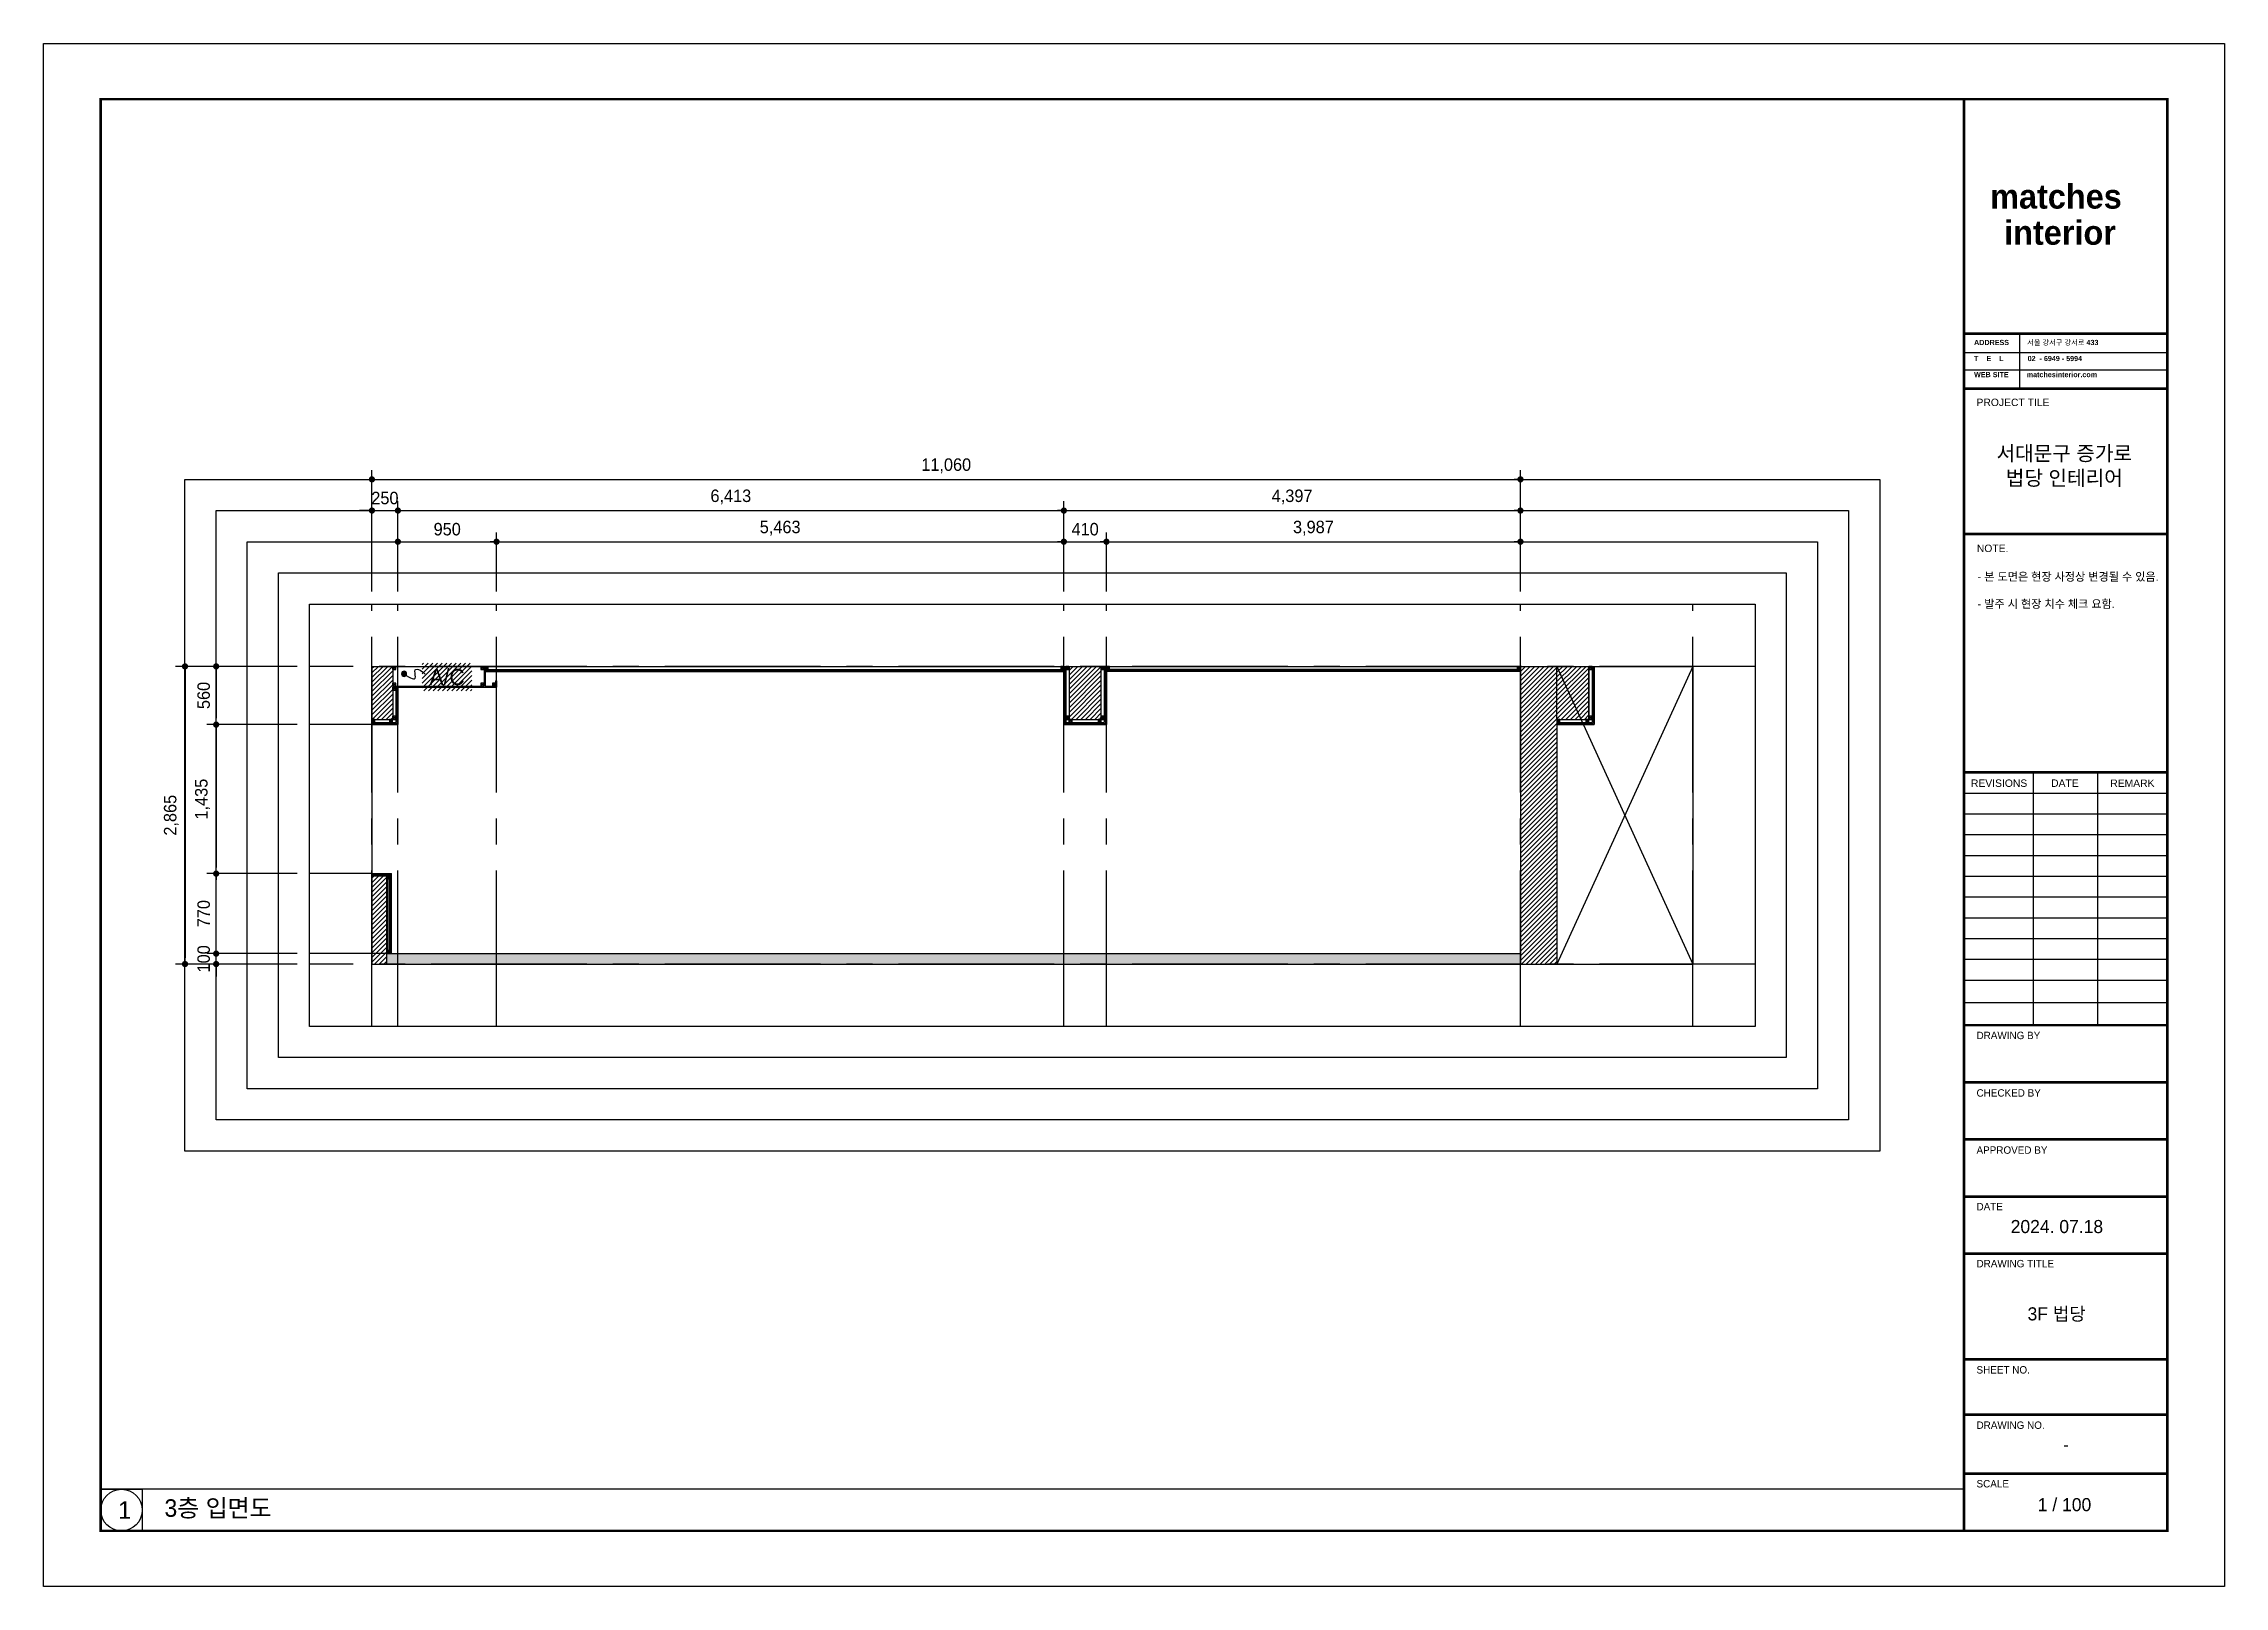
# Model space of a CAD drawing. Header units: millimetres. Extents: x -224448 to 1592092, y -164641 to 319001.
# Drawn here: x 121970 to 142970, y 180200 to 195050 of the extents above; entities that cross this region are included whole.
import ezdxf
from ezdxf.enums import TextEntityAlignment as Align

# ---------------------------------------------------------------- set-up
doc = ezdxf.new("R2010")
doc.units = ezdxf.units.MM
doc.linetypes.add('CENTER2', pattern=[1.125, 0.75, -0.125, 0.125, -0.125])
doc.layers.get('Defpoints').update_dxf_attribs({"color": 35})
for name, color, linetype in [('ARREA', 1, 'Continuous'), ('DIM', 3, 'Continuous'), ('I-SYM', 4, 'Continuous'), ('I-TEXT', 7, 'Continuous'), ('I_FORMAT', 7, 'Continuous'), ('I_FUR', 6, 'Continuous'), ('I_HAT', 8, 'Continuous'), ('I_WALL', 3, 'Continuous'), ('Layer 1', 7, 'Continuous')]:
    doc.layers.add(name, color=color, linetype=linetype)
doc.styles.add('HY울릉도', font='')
doc.styles.add('IABU-글꼴스타일', font='')
doc.styles.add('NTOP', font='Dotum.ttf')
doc.styles.add('sim', font='')
doc.styles.get("Standard").update_dxf_attribs({"font": 'arial.ttf'})
doc.styles.get('HY울릉도').set_extended_font_data('HY울릉도L')
doc.styles.get('IABU-글꼴스타일').set_extended_font_data('HY울릉도L')
doc.styles.get('sim').set_extended_font_data('Pretendard Variable Light')
doc.linetypes.add('BATTING', pattern='A,0.00254,-2.54,[134,ltypeshp.shx,S=2.54,R=0,X=-2.54,Y=0],-5.08,[134,ltypeshp.shx,S=2.54,R=180,X=2.54,Y=0],-2.54', length=10.16254)
doc.dimstyles.new('IABC-100 (SUB)', dxfattribs={"dimscale": 60, "dimtxt": 2, "dimasz": 1, "dimexe": 1.5, "dimexo": 2, "dimgap": 1, "dimtad": 1, "dimdec": 0, "dimdsep": 46, "dimlunit": 6, "dimtxsty": 'IABU-글꼴스타일', "dimblk": '1234_Dot', "dimcen": 1, "dimclrd": 4, "dimclre": 4, "dimclrt": 7, "dimadec": 0, "dimazin": 0, "dimtfac": 1, "dimtdec": 0, "dimtix": 1, "dimtmove": 2, "dimatfit": 3, "dimldrblk": '1234_Dot', "dimfxl": 2, "dimtolj": 1, "dimtzin": 0, "dimarcsym": 0})
pattern_1 = [(45, (7604.073, 7886.023), (-22.4506403, 22.4506403), [])]

msp = doc.modelspace()

# ---------------------------------------------------------------- texts
at = {"layer": 'I-TEXT', "color": 0, "style": 'NTOP'}
msp.add_text('A/C', height=155, dxfattribs=at).set_placement((125855.548, 188954.126), align=Align.MIDDLE_CENTER)
at = {"layer": 'I_FORMAT'}
for s, height, p in [('PROJECT TILE', 71.26901, (140583.491, 191561.91)), ('NOTE.', 71.269, (140586.72, 190156.686))]:
    msp.add_text(s, height=height, dxfattribs=at).set_placement(p)
for s, p in [('REVISIONS', (140800.953, 187931.992)), ('DATE', (141434.644, 187931.992)), ('REMARK', (142084.455, 187931.56))]:
    msp.add_text(s, height=71.269, dxfattribs=at).set_placement(p, align=Align.MIDDLE_CENTER)
at = {"layer": 'I_FORMAT', "style": 'sim'}
for s, height, p in [('DRAWING BY', 71.269, (140583.491, 185468.047)), ('CHECKED BY', 71.269, (140583.491, 184914.648)), ('APPROVED BY', 71.26901, (140583.491, 184364.648)), ('DATE', 71.269, (140583.491, 183820.255)), ('2024. 07.18', 126, (140912.566, 183601.139)), ('DRAWING TITLE', 71.26901, (140583.491, 183271.515)), ('SHEET NO.', 71.269, (140583.491, 182249.268)), ('DRAWING NO.', 71.26901, (140583.491, 181716.588)), ('SCALE', 71.269, (140583.491, 181152.72))]:
    msp.add_text(s, height=height, dxfattribs=at).set_placement(p)
msp.add_text('-', height=126, dxfattribs=at).set_placement((141445.484, 181565.564), align=Align.MIDDLE_CENTER)
at = {"layer": 'I_FORMAT', "insert": (140559.913, 192199.004), "char_height": 71.269011, "width": 2009.45053, "attachment_point": 1, "line_spacing_factor": 0.93}
msp.add_mtext('{\\fPretendard Variable SemiBold|b0|i0|c129|p2;\\H0.7x;ADDRESS\\fArial|b0|i0|c129|p34;         \\fPretendard Variable SemiBold|b0|i0|c129|p2;서울 강서구 강서로 433\\P\\fArial|b0|i0|c129|p34;\\P\\fPretendard Variable SemiBold|b0|i0|c129|p2;T    E    L\\fArial|b0|i0|c129|p34;            \\fPretendard Variable SemiBold|b0|i0|c129|p2;02  - 6949 - 5994\\P\\fArial|b0|i0|c129|p34;\\P\\fPretendard Variable SemiBold|b0|i0|c129|p2;WEB SITE\\fArial|b0|i0|c129|p34;         \\fPretendard Variable SemiBold|b0|i0|c129|p2;matchesinterior.com}', dxfattribs=at)
at = {"layer": 'I_FORMAT', "insert": (141428.673, 190980.76), "char_height": 142.53802, "width": 4406.00411, "attachment_point": 5}
msp.add_mtext('{\\fPretendard Variable SemiBold|b0|i0|c129|p2;서대문구 증가로\\P법당 인테리어}', dxfattribs=at)
at = {"layer": 'I_FORMAT', "linetype": 'ByBlock', "insert": (140594.216, 189958.296), "char_height": 78.39591, "width": 1732.42733, "attachment_point": 1, "style": 'HY울릉도'}
msp.add_mtext('{\\fPretendard Variable Light|b0|i0|c129|p2;- 본 도면은 현장 사정상 변경될 수 있음.\\P\\P- 발주 시 현장 치수 체크 요함.}', dxfattribs=at)
at = {"layer": 'I_FORMAT', "attachment_point": 5, "style": 'sim'}
for s, insert, char_height, width in [('3F {\\fGulim|b0|i0|c129|p50;법당}', (141355.048, 182817.183), 126, 2313.15216), ('\\pxql;1', (124536.037, 180935.801), 168.75, 3694.17344), ('{\\fGulim|b0|i0|c129|p50;3층 입면도}', (123649.976, 180945.801), 168.75, 3694.17344), ('1 / 100', (141430.864, 180986.404), 126, 2313.15216)]:
    msp.add_mtext(s, dxfattribs=dict(at, insert=insert, char_height=char_height, width=width))
at = {"layer": 'Layer 1', "color": 250, "char_height": 233.64, "attachment_point": 7}
for s, insert in [('\\fPoppins|b1|i0|c0|p34;\\W1;matches', (140714.623, 193459.041)), ('\\fPoppins|b1|i0|c0|p34;\\W1;interior', (140849.592, 193111.427))]:
    msp.add_mtext(s, dxfattribs=dict(at, insert=insert))

# ---------------------------------------------------------------- blocks, each defined once
blk = doc.blocks.new('각재')
at = {"color": 9}
for p, q in [((129622, 180740), (129622, 180710)), ((129652, 180740), (129622, 180740)), ((129652, 180740), (129622, 180710)), ((129622, 180740), (129652, 180710)), ((129622, 180710), (129652, 180710)), ((129652, 180710), (129652, 180740))]:
    blk.add_line(p, q, dxfattribs=at)
blk = doc.blocks.new('마감지시')
at = {"layer": 'I-SYM'}
blk.add_hatch(color=256, dxfattribs=at).paths.add_polyline_path([(100285, -105169, 1), (100395, -105169, 1)])
blk.add_circle((100340, -105169), 55.1, dxfattribs=at)
blk.add_open_spline([(100340, -105169), (100472, -105076), (100636, -104989), (100521, -105343), (100750, -105224), (100793, -105160)], degree=3, knots=[104.407257, 104.407257, 104.407257, 104.407257, 483.492448, 667.725925, 958.402292, 958.402292, 958.402292, 958.402292], dxfattribs=at)
blk = doc.blocks.new('1234_Dot')
at = {"color": 0, "linetype": 'ByBlock', "lineweight": -2}
blk.add_line((-0.5, 0), (-1, 0), dxfattribs=at)
at = {"color": 0, "linetype": 'ByBlock', "const_width": 0.5}
blk.add_lwpolyline([(-0.25, 0, 1), (0.25, 0, 1)], format="xyb", close=True, dxfattribs=at)
blk = doc.blocks.new('*D864')
at = {"layer": 'Defpoints', "color": 0, "ltscale": 50, "transparency": 16777216}
for p in [(124532, 189056), (123332, 186191), (124532, 186191)]:
    blk.add_point(p, dxfattribs=at)
at = {"layer": 'DIM', "color": 4, "lineweight": -2, "ltscale": 50, "transparency": 16777216}
for p, q in [((124412, 189056), (123242, 189056)), ((123332, 188996), (123332, 186251)), ((124412, 186191), (123242, 186191))]:
    blk.add_line(p, q, dxfattribs=at)
at = {"layer": 'DIM', "color": 4, "lineweight": -2, "ltscale": 50, "transparency": 16777216, "xscale": 60, "yscale": 60, "zscale": 60}
for p, rotation in [((123332, 189056), 90), ((123332, 186191), 270)]:
    blk.add_blockref('1234_Dot', p, dxfattribs=dict(at, rotation=rotation))
at = {"layer": 'DIM', "color": 7, "ltscale": 50, "transparency": 16777216, "insert": (123200, 187623), "char_height": 120, "attachment_point": 5, "rotation": 90, "style": 'IABU-글꼴스타일'}
blk.add_mtext('\\A1;2,865', dxfattribs=at)
blk = doc.blocks.new('*D865')
at = {"layer": 'Defpoints', "color": 0, "ltscale": 50, "transparency": 16777216}
for p in [(136192, 190856), (125132, 189656), (136192, 189656)]:
    blk.add_point(p, dxfattribs=at)
at = {"layer": 'DIM', "color": 4, "lineweight": -2, "ltscale": 50, "transparency": 16777216}
for p, q in [((125132, 189776), (125132, 190946)), ((136192, 189776), (136192, 190946)), ((125192, 190856), (136132, 190856))]:
    blk.add_line(p, q, dxfattribs=at)
at = {"layer": 'DIM', "color": 4, "lineweight": -2, "ltscale": 50, "transparency": 16777216, "xscale": 60, "yscale": 60, "zscale": 60, "rotation": 180}
blk.add_blockref('1234_Dot', (125132, 190856), dxfattribs=at)
at = {"layer": 'DIM', "color": 4, "lineweight": -2, "ltscale": 50, "transparency": 16777216, "xscale": 60, "yscale": 60, "zscale": 60}
blk.add_blockref('1234_Dot', (136192, 190856), dxfattribs=at)
at = {"layer": 'DIM', "color": 7, "ltscale": 50, "transparency": 16777216, "insert": (130662, 190987), "char_height": 120, "attachment_point": 5, "style": 'IABU-글꼴스타일'}
blk.add_mtext('\\A1;11,060', dxfattribs=at)
blk = doc.blocks.new('*D866')
at = {"layer": 'Defpoints', "color": 0, "ltscale": 50, "transparency": 16777216}
for p in [(125382, 190556), (125132, 189656), (125382, 189656)]:
    blk.add_point(p, dxfattribs=at)
at = {"layer": 'DIM', "color": 4, "lineweight": -2, "ltscale": 50, "transparency": 16777216}
for p, q in [((125072, 190556), (125012, 190556)), ((125132, 189776), (125132, 190646)), ((125132, 190556), (125382, 190556)), ((125382, 189776), (125382, 190646)), ((125442, 190556), (125502, 190556))]:
    blk.add_line(p, q, dxfattribs=at)
at = {"layer": 'DIM', "color": 4, "lineweight": -2, "ltscale": 50, "transparency": 16777216, "xscale": 60, "yscale": 60, "zscale": 60}
blk.add_blockref('1234_Dot', (125132, 190556), dxfattribs=at)
at = {"layer": 'DIM', "color": 4, "lineweight": -2, "ltscale": 50, "transparency": 16777216, "xscale": 60, "yscale": 60, "zscale": 60, "rotation": 180}
blk.add_blockref('1234_Dot', (125382, 190556), dxfattribs=at)
at = {"layer": 'DIM', "color": 7, "ltscale": 50, "transparency": 16777216, "insert": (125257, 190676), "char_height": 120, "attachment_point": 5, "style": 'IABU-글꼴스타일'}
blk.add_mtext('\\A1;250', dxfattribs=at)
blk = doc.blocks.new('*D867')
at = {"layer": 'Defpoints', "color": 0, "ltscale": 50, "transparency": 16777216}
for p in [(126332, 190256), (125382, 189656), (126332, 189656)]:
    blk.add_point(p, dxfattribs=at)
at = {"layer": 'DIM', "color": 4, "lineweight": -2, "ltscale": 50, "transparency": 16777216}
for p, q in [((125382, 189776), (125382, 190346)), ((126332, 189776), (126332, 190346)), ((125442, 190256), (126272, 190256))]:
    blk.add_line(p, q, dxfattribs=at)
at = {"layer": 'DIM', "color": 4, "lineweight": -2, "ltscale": 50, "transparency": 16777216, "xscale": 60, "yscale": 60, "zscale": 60, "rotation": 180}
blk.add_blockref('1234_Dot', (125382, 190256), dxfattribs=at)
at = {"layer": 'DIM', "color": 4, "lineweight": -2, "ltscale": 50, "transparency": 16777216, "xscale": 60, "yscale": 60, "zscale": 60}
blk.add_blockref('1234_Dot', (126332, 190256), dxfattribs=at)
at = {"layer": 'DIM', "color": 7, "ltscale": 50, "transparency": 16777216, "insert": (125857, 190376), "char_height": 120, "attachment_point": 5, "style": 'IABU-글꼴스타일'}
blk.add_mtext('\\A1;950', dxfattribs=at)
blk = doc.blocks.new('*D868')
at = {"layer": 'Defpoints', "color": 0, "ltscale": 50, "transparency": 16777216}
for p in [(131795, 190256), (126332, 189656), (131795, 189656)]:
    blk.add_point(p, dxfattribs=at)
at = {"layer": 'DIM', "color": 4, "lineweight": -2, "ltscale": 50, "transparency": 16777216}
for p, q in [((126332, 189776), (126332, 190346)), ((131795, 189776), (131795, 190346)), ((126392, 190256), (131735, 190256))]:
    blk.add_line(p, q, dxfattribs=at)
at = {"layer": 'DIM', "color": 4, "lineweight": -2, "ltscale": 50, "transparency": 16777216, "xscale": 60, "yscale": 60, "zscale": 60, "rotation": 180}
blk.add_blockref('1234_Dot', (126332, 190256), dxfattribs=at)
at = {"layer": 'DIM', "color": 4, "lineweight": -2, "ltscale": 50, "transparency": 16777216, "xscale": 60, "yscale": 60, "zscale": 60}
blk.add_blockref('1234_Dot', (131795, 190256), dxfattribs=at)
at = {"layer": 'DIM', "color": 7, "ltscale": 50, "transparency": 16777216, "insert": (129063, 190387), "char_height": 120, "attachment_point": 5, "style": 'IABU-글꼴스타일'}
blk.add_mtext('\\A1;5,463', dxfattribs=at)
blk = doc.blocks.new('*D869')
at = {"layer": 'Defpoints', "color": 0, "ltscale": 50, "transparency": 16777216}
for p in [(132205, 190256), (131795, 189656), (132205, 189656)]:
    blk.add_point(p, dxfattribs=at)
at = {"layer": 'DIM', "color": 4, "lineweight": -2, "ltscale": 50, "transparency": 16777216}
for p, q in [((131795, 189776), (131795, 190346)), ((132205, 189776), (132205, 190346)), ((131855, 190256), (132145, 190256))]:
    blk.add_line(p, q, dxfattribs=at)
at = {"layer": 'DIM', "color": 4, "lineweight": -2, "ltscale": 50, "transparency": 16777216, "xscale": 60, "yscale": 60, "zscale": 60, "rotation": 180}
blk.add_blockref('1234_Dot', (131795, 190256), dxfattribs=at)
at = {"layer": 'DIM', "color": 4, "lineweight": -2, "ltscale": 50, "transparency": 16777216, "xscale": 60, "yscale": 60, "zscale": 60}
blk.add_blockref('1234_Dot', (132205, 190256), dxfattribs=at)
at = {"layer": 'DIM', "color": 7, "ltscale": 50, "transparency": 16777216, "insert": (132000, 190376), "char_height": 120, "attachment_point": 5, "style": 'IABU-글꼴스타일'}
blk.add_mtext('\\A1;410', dxfattribs=at)
blk = doc.blocks.new('*D870')
at = {"layer": 'Defpoints', "color": 0, "ltscale": 50, "transparency": 16777216}
for p in [(136192, 190256), (132205, 189656), (136192, 189656)]:
    blk.add_point(p, dxfattribs=at)
at = {"layer": 'DIM', "color": 4, "lineweight": -2, "ltscale": 50, "transparency": 16777216}
for p, q in [((132205, 189776), (132205, 190346)), ((136192, 189776), (136192, 190346)), ((132265, 190256), (136132, 190256))]:
    blk.add_line(p, q, dxfattribs=at)
at = {"layer": 'DIM', "color": 4, "lineweight": -2, "ltscale": 50, "transparency": 16777216, "xscale": 60, "yscale": 60, "zscale": 60, "rotation": 180}
blk.add_blockref('1234_Dot', (132205, 190256), dxfattribs=at)
at = {"layer": 'DIM', "color": 4, "lineweight": -2, "ltscale": 50, "transparency": 16777216, "xscale": 60, "yscale": 60, "zscale": 60}
blk.add_blockref('1234_Dot', (136192, 190256), dxfattribs=at)
at = {"layer": 'DIM', "color": 7, "ltscale": 50, "transparency": 16777216, "insert": (134198, 190387), "char_height": 120, "attachment_point": 5, "style": 'IABU-글꼴스타일'}
blk.add_mtext('\\A1;3,987', dxfattribs=at)
blk = doc.blocks.new('*D871')
at = {"layer": 'Defpoints', "color": 0, "ltscale": 50, "transparency": 16777216}
for p in [(123632, 186291), (124532, 186291), (124532, 186191)]:
    blk.add_point(p, dxfattribs=at)
at = {"layer": 'DIM', "color": 4, "lineweight": -2, "ltscale": 50, "transparency": 16777216}
for p, q in [((124412, 186291), (123542, 186291)), ((123632, 186351), (123632, 186411)), ((123632, 186191), (123632, 186291)), ((124412, 186191), (123542, 186191)), ((123632, 186131), (123632, 186071))]:
    blk.add_line(p, q, dxfattribs=at)
at = {"layer": 'DIM', "color": 4, "lineweight": -2, "ltscale": 50, "transparency": 16777216, "xscale": 60, "yscale": 60, "zscale": 60}
for p, rotation in [((123632, 186291), 270), ((123632, 186191), 90)]:
    blk.add_blockref('1234_Dot', p, dxfattribs=dict(at, rotation=rotation))
at = {"layer": 'DIM', "color": 7, "ltscale": 50, "transparency": 16777216, "insert": (123512, 186241), "char_height": 120, "attachment_point": 5, "rotation": 90, "style": 'IABU-글꼴스타일'}
blk.add_mtext('\\A1;100', dxfattribs=at)
blk = doc.blocks.new('*D872')
at = {"layer": 'Defpoints', "color": 0, "ltscale": 50, "transparency": 16777216}
for p in [(123632, 187061), (124532, 187061), (124532, 186291)]:
    blk.add_point(p, dxfattribs=at)
at = {"layer": 'DIM', "color": 4, "lineweight": -2, "ltscale": 50, "transparency": 16777216}
for p, q in [((124412, 187061), (123542, 187061)), ((123632, 186351), (123632, 187001)), ((124412, 186291), (123542, 186291))]:
    blk.add_line(p, q, dxfattribs=at)
at = {"layer": 'DIM', "color": 4, "lineweight": -2, "ltscale": 50, "transparency": 16777216, "xscale": 60, "yscale": 60, "zscale": 60}
for p, rotation in [((123632, 187061), 90), ((123632, 186291), 270)]:
    blk.add_blockref('1234_Dot', p, dxfattribs=dict(at, rotation=rotation))
at = {"layer": 'DIM', "color": 7, "ltscale": 50, "transparency": 16777216, "insert": (123512, 186676), "char_height": 120, "attachment_point": 5, "rotation": 90, "style": 'IABU-글꼴스타일'}
blk.add_mtext('\\A1;770', dxfattribs=at)
blk = doc.blocks.new('*D873')
at = {"layer": 'Defpoints', "color": 0, "ltscale": 50, "transparency": 16777216}
for p in [(124532, 189056), (123632, 188496), (124532, 188496)]:
    blk.add_point(p, dxfattribs=at)
at = {"layer": 'DIM', "color": 4, "lineweight": -2, "ltscale": 50, "transparency": 16777216}
for p, q in [((124412, 189056), (123542, 189056)), ((123632, 188996), (123632, 188556)), ((124412, 188496), (123542, 188496))]:
    blk.add_line(p, q, dxfattribs=at)
at = {"layer": 'DIM', "color": 4, "lineweight": -2, "ltscale": 50, "transparency": 16777216, "xscale": 60, "yscale": 60, "zscale": 60}
for p, rotation in [((123632, 189056), 90), ((123632, 188496), 270)]:
    blk.add_blockref('1234_Dot', p, dxfattribs=dict(at, rotation=rotation))
at = {"layer": 'DIM', "color": 7, "ltscale": 50, "transparency": 16777216, "insert": (123512, 188776), "char_height": 120, "attachment_point": 5, "rotation": 90, "style": 'IABU-글꼴스타일'}
blk.add_mtext('\\A1;560', dxfattribs=at)
blk = doc.blocks.new('*D874')
at = {"layer": 'Defpoints', "color": 0, "ltscale": 50, "transparency": 16777216}
for p in [(124532, 188496), (123632, 187061), (124532, 187061)]:
    blk.add_point(p, dxfattribs=at)
at = {"layer": 'DIM', "color": 4, "lineweight": -2, "ltscale": 50, "transparency": 16777216}
for p, q in [((124412, 188496), (123542, 188496)), ((123632, 188436), (123632, 187121)), ((124412, 187061), (123542, 187061))]:
    blk.add_line(p, q, dxfattribs=at)
at = {"layer": 'DIM', "color": 4, "lineweight": -2, "ltscale": 50, "transparency": 16777216, "xscale": 60, "yscale": 60, "zscale": 60}
for p, rotation in [((123632, 188496), 90), ((123632, 187061), 270)]:
    blk.add_blockref('1234_Dot', p, dxfattribs=dict(at, rotation=rotation))
at = {"layer": 'DIM', "color": 7, "ltscale": 50, "transparency": 16777216, "insert": (123500, 187778), "char_height": 120, "attachment_point": 5, "rotation": 90, "style": 'IABU-글꼴스타일'}
blk.add_mtext('\\A1;1,435', dxfattribs=at)
blk = doc.blocks.new('*D875')
at = {"layer": 'Defpoints', "color": 0, "ltscale": 50, "transparency": 16777216}
for p in [(131795, 190556), (125382, 189656), (131795, 189656)]:
    blk.add_point(p, dxfattribs=at)
at = {"layer": 'DIM', "color": 4, "lineweight": -2, "ltscale": 50, "transparency": 16777216}
for p, q in [((125382, 189776), (125382, 190646)), ((125442, 190556), (131735, 190556)), ((131795, 189776), (131795, 190646))]:
    blk.add_line(p, q, dxfattribs=at)
at = {"layer": 'DIM', "color": 4, "lineweight": -2, "ltscale": 50, "transparency": 16777216, "xscale": 60, "yscale": 60, "zscale": 60, "rotation": 180}
blk.add_blockref('1234_Dot', (125382, 190556), dxfattribs=at)
at = {"layer": 'DIM', "color": 4, "lineweight": -2, "ltscale": 50, "transparency": 16777216, "xscale": 60, "yscale": 60, "zscale": 60}
blk.add_blockref('1234_Dot', (131795, 190556), dxfattribs=at)
at = {"layer": 'DIM', "color": 7, "ltscale": 50, "transparency": 16777216, "insert": (128588, 190687), "char_height": 120, "attachment_point": 5, "style": 'IABU-글꼴스타일'}
blk.add_mtext('\\A1;6,413', dxfattribs=at)
blk = doc.blocks.new('*D876')
at = {"layer": 'Defpoints', "color": 0, "ltscale": 50, "transparency": 16777216}
for p in [(136192, 190556), (131795, 189656), (136192, 189656)]:
    blk.add_point(p, dxfattribs=at)
at = {"layer": 'DIM', "color": 4, "lineweight": -2, "ltscale": 50, "transparency": 16777216}
for p, q in [((131795, 189776), (131795, 190646)), ((131855, 190556), (136132, 190556)), ((136192, 189776), (136192, 190646))]:
    blk.add_line(p, q, dxfattribs=at)
at = {"layer": 'DIM', "color": 4, "lineweight": -2, "ltscale": 50, "transparency": 16777216, "xscale": 60, "yscale": 60, "zscale": 60, "rotation": 180}
blk.add_blockref('1234_Dot', (131795, 190556), dxfattribs=at)
at = {"layer": 'DIM', "color": 4, "lineweight": -2, "ltscale": 50, "transparency": 16777216, "xscale": 60, "yscale": 60, "zscale": 60}
blk.add_blockref('1234_Dot', (136192, 190556), dxfattribs=at)
at = {"layer": 'DIM', "color": 7, "ltscale": 50, "transparency": 16777216, "insert": (133993, 190687), "char_height": 120, "attachment_point": 5, "style": 'IABU-글꼴스타일'}
blk.add_mtext('\\A1;4,397', dxfattribs=at)

# ---------------------------------------------------------------- dimensions: what is measured, and where the dimension line sits
at = {"layer": 'DIM', "ltscale": 50}
for base, p1, p2, picture, middle in [((136191.668, 190855.95), (125131.668, 189655.95), (136191.668, 189655.95), '*D865', (130661.668, 190987.378)), ((125381.668, 190555.95), (125131.668, 189655.95), (125381.668, 189655.95), '*D866', (125256.668, 190675.95)), ((131794.668, 190555.95), (125381.668, 189655.95), (131794.668, 189655.95), '*D875', (128588.168, 190687.378)), ((136191.668, 190555.95), (131794.668, 189655.95), (136191.668, 189655.95), '*D876', (133993.168, 190687.378)), ((126331.668, 190255.95), (125381.668, 189655.95), (126331.668, 189655.95), '*D867', (125856.668, 190375.95)), ((131794.668, 190255.95), (126331.668, 189655.95), (131794.668, 189655.95), '*D868', (129063.168, 190387.378)), ((132204.668, 190255.95), (131794.668, 189655.95), (132204.668, 189655.95), '*D869', (131999.668, 190375.95)), ((136191.668, 190255.95), (132204.668, 189655.95), (136191.668, 189655.95), '*D870', (134198.168, 190387.378))]:
    dim = msp.add_linear_dim(base=base, p1=p1, p2=p2, dimstyle='IABC-100 (SUB)', dxfattribs=at)
    dim.commit()
    dim.dimension.update_dxf_attribs({"geometry": picture, "text_midpoint": middle})
for base, p1, p2, picture, middle in [((123331.668, 186190.95), (124531.668, 189055.95), (124531.668, 186190.95), '*D864', (123200.24, 187623.45)), ((123631.668, 188495.95), (124531.668, 189055.95), (124531.668, 188495.95), '*D873', (123511.668, 188775.95)), ((123631.668, 187060.95), (124531.668, 188495.95), (124531.668, 187060.95), '*D874', (123500.24, 187778.45)), ((123631.668, 187060.95), (124531.668, 186290.95), (124531.668, 187060.95), '*D872', (123511.668, 186675.95)), ((123631.668, 186290.95), (124531.668, 186190.95), (124531.668, 186290.95), '*D871', (123511.668, 186240.95))]:
    dim = msp.add_linear_dim(base=base, p1=p1, p2=p2, angle=90, dimstyle='IABC-100 (SUB)', dxfattribs=at)
    dim.commit()
    dim.dimension.update_dxf_attribs({"geometry": picture, "text_midpoint": middle})

# ---------------------------------------------------------------- hatches: boundary and pattern name
h = msp.add_hatch()
h.set_pattern_fill('AR-CONC', color=256)
h.set_pattern_definition([(50, (7604.07, 7886.02), (182.18467, -15.93909), [19.05, -209.55]), (355, (7604.07, 7886.02), (-35.24342, 191.05685), [15.24, -167.64058]), (100.451445, (7619.26, 7884.7), (146.94125, 175.11775), [16.19001, -178.09024]), (46.1842, (7604.07, 7936.82), (271.07904, -42.04233), [28.575, -314.325]), (96.63556, (7626.66, 7933.32), (237.40413, 247.42612), [24.28502, -267.1356]), (351.18415, (7604.07, 7936.82), (237.40413, 247.42612), [22.85997, -251.45973]), (21, (7629.47, 7924.12), (151.61439, -102.2652), [19.05, -209.55]), (326, (7629.47, 7924.12), (61.80203, 184.18797), [15.24, -167.64]), (71.451445, (7642.1, 7915.6), (213.41642, 81.92277), [16.19001, -178.08994]), (37.5, (7604.07, 7886.02), (3.088603, 84.555039), [0, -165.608, 0, -170.18, 0, -168.275]), (7.5, (7604.07, 7886.02), (66.819663, 100.180575), [0, -97.028, 0, -161.798, 0, -64.135]), (327.5, (7547.43, 7886.02), (135.590595, -5.728744), [0, -63.5, 0, -198.12, 0, -262.89]), (317.5, (7522.03, 7886.02), (148.12918, 25.42649), [0, -82.55, 0, -131.572, 0, -186.69])])
h.paths.add_polyline_path([(126331.668, 186290.95), (125381.668, 186290.95), (125381.668, 186190.95), (126331.668, 186190.95)])
h.paths.add_polyline_path([(125381.668, 186290.95), (125271.668, 186290.95), (125271.668, 186190.95), (125381.668, 186190.95)])
h.paths.add_polyline_path([(131794.668, 186290.95), (126331.668, 186290.95), (126331.668, 186190.95), (131794.668, 186190.95)])
h.paths.add_polyline_path([(132204.668, 186290.95), (131794.668, 186290.95), (131794.668, 186190.95), (132204.668, 186190.95)])
h.paths.add_polyline_path([(136191.668, 186290.95), (132204.668, 186290.95), (132204.668, 186190.95), (136191.668, 186190.95)])
at = {"layer": 'I_HAT'}
h = msp.add_hatch(dxfattribs=at)
h.set_pattern_fill('ANSI31', color=256, scale=10)
h.set_pattern_definition(pattern_1)
h.paths.add_polyline_path([(125331.668, 189055.95), (125131.668, 189055.95), (125131.668, 188545.95), (125161.668, 188545.95), (125331.668, 188545.95), (125331.668, 188575.95)])
h.paths.add_polyline_path([(125131.668, 186190.95), (125271.668, 186190.95), (125271.668, 187040.95), (125131.668, 187040.95)])
h = msp.add_hatch(dxfattribs=at)
h.set_pattern_fill('ANSI31', color=256, scale=10)
h.set_pattern_definition(pattern_1)
h.paths.add_polyline_path([(136541.668, 188545.95), (136541.668, 189055.95), (136191.668, 189055.95), (136191.668, 189025.95), (136191.668, 186190.95), (136541.668, 186190.95)])
h.paths.add_polyline_path([(125616.896, 188820.735), (126094.199, 188820.735), (126094.199, 189086.675), (125616.896, 189086.675)])
h = msp.add_hatch(dxfattribs=at)
h.set_pattern_fill('ANSI31', color=256, scale=10)
h.set_pattern_definition(pattern_1)
h.paths.add_polyline_path([(132154.668, 189055.95), (131844.668, 189055.95), (131844.668, 189025.95), (131844.668, 188545.95), (131874.668, 188545.95), (132154.668, 188545.95), (132154.668, 188575.95)])
h = msp.add_hatch(dxfattribs=at)
h.set_pattern_fill('ANSI31', color=256, scale=10)
h.set_pattern_definition(pattern_1)
h.paths.add_polyline_path([(136851.668, 189055.95), (136541.668, 189055.95), (136541.668, 188545.95), (136571.668, 188545.95), (136851.668, 188545.95), (136851.668, 188575.95)])

# ---------------------------------------------------------------- linework, layer by layer
at = {"color": 2}
for p, q in [((125131.668, 189055.95), (125131.668, 186190.95)), ((125131.668, 189055.95), (137851.668, 189055.95)), ((125331.668, 189055.95), (125331.668, 188545.95)), ((126211.668, 189055.95), (126211.668, 188865.95)), ((126221.668, 189055.95), (126221.668, 188865.95)), ((131814.668, 189055.95), (131814.668, 188515.95)), ((131844.668, 189055.95), (131844.668, 188545.95)), ((132154.668, 188545.95), (132154.668, 189055.95)), ((132184.668, 189055.95), (132184.668, 188515.95)), ((136541.668, 188545.95), (136541.668, 189055.95)), ((137851.668, 189055.95), (136541.668, 186190.95)), ((136541.668, 189055.95), (137851.668, 186190.95)), ((136851.668, 188545.95), (136851.668, 189055.95)), ((136851.668, 189055.95), (136851.668, 188545.95)), ((137851.668, 189055.95), (137851.668, 186190.95)), ((125331.668, 188865.95), (126211.668, 188865.95)), ((125331.668, 188855.95), (126331.668, 188855.95)), ((126221.668, 188865.95), (126321.668, 188865.95)), ((126321.668, 188915.95), (126321.668, 188865.95)), ((126321.668, 188915.95), (126331.668, 188915.95)), ((126331.668, 188915.95), (126331.668, 188855.95)), ((125131.668, 188495.95), (124531.668, 188495.95)), ((125131.668, 188545.95), (125331.668, 188545.95)), ((131814.668, 188515.95), (132184.668, 188515.95)), ((131844.668, 188545.95), (132154.668, 188545.95)), ((136541.668, 188545.95), (136851.668, 188545.95)), ((125131.668, 187060.95), (124531.668, 187060.95)), ((125131.668, 187040.95), (125271.668, 187040.95)), ((125271.668, 187040.95), (125271.668, 186190.95)), ((125301.668, 186290.95), (125301.668, 187040.95)), ((125271.668, 186290.95), (124531.668, 186290.95)), ((125271.668, 186290.95), (136191.668, 186290.95)), ((136541.668, 186290.95), (136541.668, 186190.95)), ((125131.668, 186190.95), (137851.668, 186190.95))]:
    msp.add_line(p, q, dxfattribs=at)
at = {"layer": 'ARREA', "color": 1, "linetype": 'CENTER2', "ltscale": 2000}
for p, q in [((125131.668, 185590.95), (125131.668, 189655.95)), ((125381.668, 185590.95), (125381.668, 189655.95)), ((126331.668, 185590.95), (126331.668, 189655.95)), ((131794.668, 185590.95), (131794.668, 189655.95)), ((132204.668, 185590.95), (132204.668, 189655.95)), ((136191.668, 185590.95), (136191.668, 189655.95)), ((137851.668, 185590.95), (137851.668, 189655.95)), ((138451.668, 189055.95), (124531.668, 189055.95)), ((138451.668, 186190.95), (124531.668, 186190.95))]:
    msp.add_line(p, q, dxfattribs=at)
at = {"layer": 'Defpoints'}
for points in [[(121970.426, 195050.481), (142970.426, 195050.481), (142970.426, 180200.481), (121970.426, 180200.481)], [(123331.668, 190855.95), (139651.668, 190855.95), (139651.668, 184390.95), (123331.668, 184390.95)], [(123631.668, 190555.95), (139351.668, 190555.95), (139351.668, 184690.95), (123631.668, 184690.95)], [(123931.668, 190255.95), (139051.668, 190255.95), (139051.668, 184990.95), (123931.668, 184990.95)], [(124231.668, 189955.95), (138751.668, 189955.95), (138751.668, 185290.95), (124231.668, 185290.95)], [(124531.668, 189655.95), (138451.668, 189655.95), (138451.668, 185590.95), (124531.668, 185590.95)]]:
    msp.add_lwpolyline(points, close=True, dxfattribs=at)
at = {"layer": 'I_FORMAT'}
for p, q in [((140997.409, 192258.728), (140997.409, 191729.878)), ((140462.861, 192078.519), (142420.377, 192078.519)), ((140462.91, 191910.519), (142422.693, 191910.519)), ((141130.68, 185594.055), (141130.68, 188028.695)), ((141750.8, 185602.301), (141750.8, 188036.941)), ((140462.91, 187836.941), (142420.426, 187836.941)), ((140462.91, 187636.941), (142420.426, 187636.941)), ((140462.91, 187436.941), (142420.426, 187436.941)), ((140462.91, 187236.941), (142420.426, 187236.941)), ((140462.91, 187036.941), (142420.426, 187036.941)), ((140462.91, 186836.941), (142420.426, 186836.941)), ((140462.91, 186636.941), (142420.426, 186636.941)), ((140462.91, 186436.941), (142420.426, 186436.941)), ((140462.91, 186236.941), (142420.426, 186236.941)), ((140462.91, 186036.941), (142420.426, 186036.941)), ((140462.91, 185819.621), (142420.426, 185819.621)), ((140462.91, 181134.981), (122520.426, 181134.981))]:
    msp.add_line(p, q, dxfattribs=at)
for points, const_width in [([(140462.91, 180734.981), (122520.426, 180734.981), (122520.426, 194515.981), (140462.91, 194515.981)], 25.109), ([(140462.91, 194515.981), (140462.91, 180730.725)], 25.109), ([(140462.91, 194515.981), (142420.426, 194515.981), (142420.426, 180734.981), (140462.91, 180734.981)], 25.109), ([(140462.91, 192258.728), (142420.426, 192258.728)], 25.109), ([(140462.91, 191730.31), (142417.197, 191730.31)], 25.109), ([(140462.91, 190331.39), (142420.426, 190331.39)], 25.109), ([(140462.91, 188036.941), (142420.426, 188036.941)], 25.109), ([(140462.91, 185602.301), (142420.426, 185602.301)], 25.109), ([(142420.426, 185602.301), (140670.426, 185602.301)], 10), ([(140462.91, 185052.301), (142420.426, 185052.301)], 25.109), ([(140462.91, 184502.301), (142420.426, 184502.301)], 25.109), ([(140462.91, 183952.301), (142420.426, 183952.301)], 25.109), ([(140462.91, 183402.301), (142420.426, 183402.301)], 25.109), ([(140462.91, 182384.981), (142420.426, 182384.981)], 25.109), ([(140670.426, 182384.981), (142420.426, 182384.981)], 15), ([(140462.91, 181852.301), (142420.426, 181852.301)], 25.109), ([(140670.426, 181852.301), (142420.426, 181852.301)], 15), ([(140462.91, 181284.981), (142420.426, 181284.981)], 25.109), ([(140670.426, 181284.981), (142420.426, 181284.981)], 15)]:
    msp.add_lwpolyline(points, dxfattribs=dict(at, const_width=const_width))
msp.add_lwpolyline([(122520.426, 181134.981), (122920.426, 181134.981), (122920.426, 180734.981), (122520.426, 180734.981)], close=True, dxfattribs=at)
msp.add_circle((122720.426, 180934.981), 200, dxfattribs=at)
at = {"layer": 'I_FUR', "color": 8, "linetype": 'BATTING', "lineweight": 5, "ltscale": 2.4}
msp.add_line((125286.668, 186320.95), (125286.668, 187010.95), dxfattribs=at)
at = {"layer": 'I_WALL'}
for p, q in [((126221.668, 189025.95), (131794.668, 189025.95)), ((126221.668, 189015.95), (131794.668, 189015.95)), ((126221.668, 189005.95), (131794.668, 189005.95)), ((131794.668, 189055.95), (131794.668, 188495.95)), ((131804.668, 189055.95), (131804.668, 188505.95)), ((132194.668, 189055.95), (132194.668, 188505.95)), ((132204.668, 189055.95), (132204.668, 188495.95)), ((136191.668, 189025.95), (132204.668, 189025.95)), ((136191.668, 189015.95), (132204.668, 189015.95)), ((136191.668, 189005.95), (132204.668, 189005.95)), ((136191.668, 189055.95), (136191.668, 186190.95)), ((136881.668, 189055.95), (136881.668, 188515.95)), ((136891.668, 189055.95), (136891.668, 188505.95)), ((136901.668, 189055.95), (136901.668, 188495.95)), ((125361.668, 188855.95), (125361.668, 188515.95)), ((125371.668, 188855.95), (125371.668, 188505.95)), ((125381.668, 188855.95), (125381.668, 188495.95)), ((125131.668, 188515.95), (125361.668, 188515.95)), ((125131.668, 188505.95), (125371.668, 188505.95)), ((125131.668, 188495.95), (125381.668, 188495.95)), ((131794.668, 188495.95), (132204.668, 188495.95)), ((131804.668, 188505.95), (132194.668, 188505.95)), ((136541.668, 188545.95), (136541.668, 186290.95)), ((136541.668, 188515.95), (136881.668, 188515.95)), ((136541.668, 188505.95), (136891.668, 188505.95)), ((136541.668, 188495.95), (136901.668, 188495.95)), ((125131.668, 187060.95), (125321.668, 187060.95)), ((125131.668, 187050.95), (125311.668, 187050.95)), ((125311.668, 186290.95), (125311.668, 187050.95)), ((125321.668, 186290.95), (125321.668, 187060.95))]:
    msp.add_line(p, q, dxfattribs=at)

# ---------------------------------------------------------------- block references
at = {"color": 2}
for p in [(-4290.503, 8315.968), (-3440.503, 8315.968), (-3400.503, 8315.968), (2142.497, 8315.968), (2192.497, 8315.968), (2532.497, 8315.968), (2582.497, 8315.968), (6539.497, 8315.968), (7229.497, 8315.968), (-4290.503, 8155.968), (-4290.503, 8115.968), (-3440.503, 8155.968), (-3330.503, 8155.968), (-4490.503, 7805.968), (-4320.503, 7805.968), (-4290.503, 7835.968), (2192.497, 7835.968), (2222.497, 7805.968), (2502.497, 7805.968), (2532.497, 7835.968), (6919.497, 7805.968), (7199.497, 7805.968), (7229.497, 7835.968), (-4350.503, 6300.968), (-4350.503, 5580.968)]:
    msp.add_blockref('각재', p, dxfattribs=at)
at = {"layer": 'I-SYM', "color": 9, "linetype": 'Continuous', "ltscale": 0.5, "xscale": -0.4499995898310166, "yscale": 0.4499995898310166, "zscale": 0.4499995897611674, "rotation": 180}
msp.add_blockref('마감지시', (80288.307, 141658.496), dxfattribs=at)

msp.set_redraw_order([(e.dxf.handle, doc.entitydb.next_handle()) for e in msp.query("TEXT MTEXT ATTDEF DIMENSION ARC_DIMENSION")])  # texts and dimensions are drawn at this point

doc.saveas('drawing.dxf')
